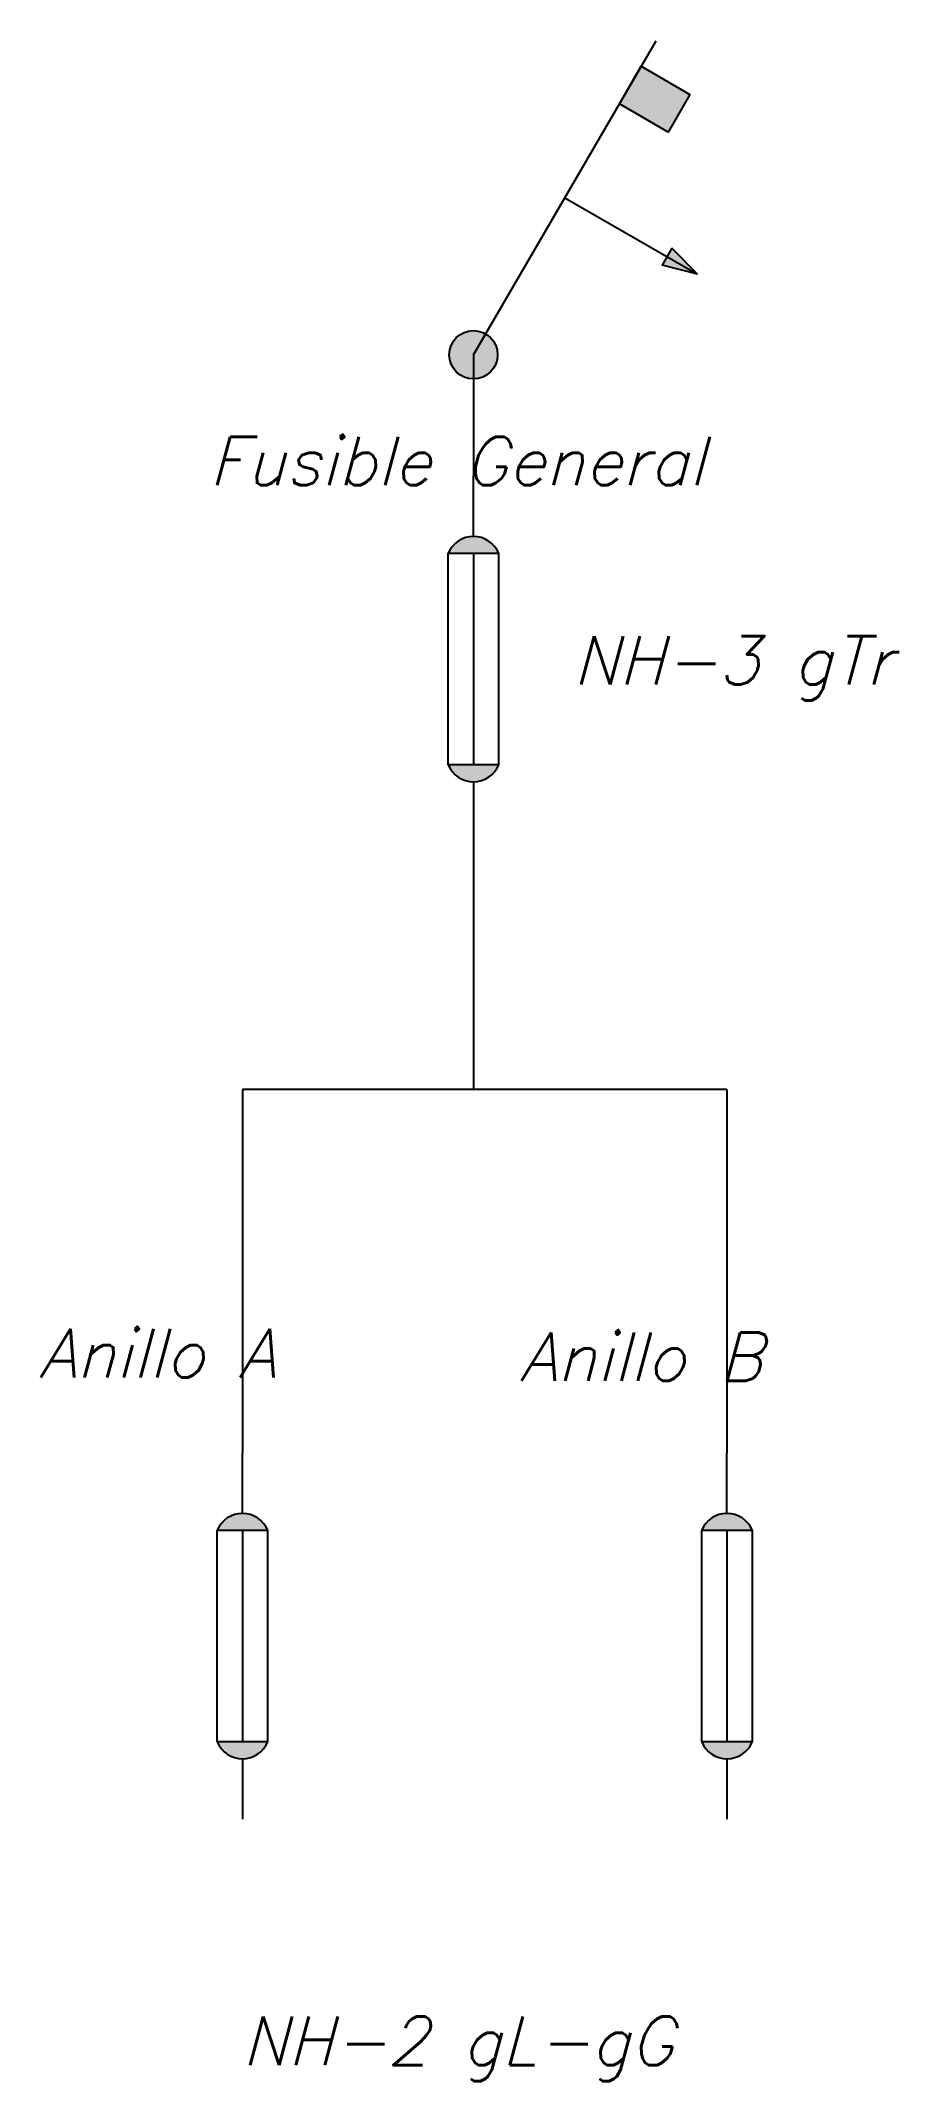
# Model space of a CAD drawing. Header units: millimetres. Extents: x 1875 to 17546, y 2661 to 4631.
# Drawn here: x 2520.2 to 2591.1, y 3029.6 to 3198.1 of the extents above; entities that cross this region are included whole.
import ezdxf

# ---------------------------------------------------------------- set-up
doc = ezdxf.new("R2010")
doc.units = ezdxf.units.MM
doc.styles.add('IRAM', font='ROMANS.SHX', dxfattribs={"oblique": 15, "height": 2.5})

msp = doc.modelspace()

# ---------------------------------------------------------------- texts
at = {"char_height": 4, "attachment_point": 1, "style": 'IRAM'}
for s, width, insert in [('Fusible General ', 50.4157, (2534.11, 3165.38)), ('NH-3 gTr ', 74.5394, (2564.16, 3148.93)), ('Anillo A', 29.4343, (2520.07, 3091.69)), ('Anillo B', 29.4343, (2559.77, 3091.41)), ('NH-2 gL-gG', 74.5394, (2536.84, 3034.89))]:
    msp.add_mtext_dynamic_manual_height_columns(s, width=width, gutter_width=12.5, heights=[0], dxfattribs=dict(at, insert=insert))

# ---------------------------------------------------------------- hatches: boundary and pattern name
h = msp.add_hatch(color=256)
h.dxf.hatch_style = 1
h.paths.add_polyline_path([(2572.03, 3190.55), (2573.83, 3193.65), (2569.81, 3195.99), (2568.01, 3192.89)])
h = msp.add_hatch(color=256)
h.dxf.hatch_style = 1
h.paths.add_polyline_path([(2572.35, 3180.97), (2571.94, 3180.27), (2574.45, 3178.82)])
h.paths.add_polyline_path([(2571.94, 3180.27), (2571.54, 3179.56), (2574.45, 3178.82)])
h = msp.add_hatch(color=256)
h.dxf.hatch_style = 1
h.paths.add_polyline_path([(2557.96, 3172.16, 1), (2553.96, 3172.16, 1)])
h = msp.add_hatch(color=256)
h.dxf.hatch_style = 1
h.paths.add_polyline_path([(2553.88, 3155.76), (2558.04, 3155.76, 0.672313)])
h.paths.add_polyline_path([(2558.04, 3138.29), (2553.88, 3138.29, 0.672313)])
h = msp.add_hatch(color=256)
h.dxf.hatch_style = 1
h.paths.add_polyline_path([(2534.81, 3075.06), (2538.97, 3075.06, 0.672313)])
h.paths.add_polyline_path([(2538.97, 3057.6), (2534.81, 3057.6, 0.672313)])
h = msp.add_hatch(color=256)
h.dxf.hatch_style = 1
h.paths.add_polyline_path([(2574.81, 3075.06), (2578.97, 3075.06, 0.672313)])
h.paths.add_polyline_path([(2578.97, 3057.6), (2574.81, 3057.6, 0.672313)])

# ---------------------------------------------------------------- linework, layer by layer
for p, q in [((2555.96, 3172.16), (2571.04, 3198.09)), ((2563.5, 3185.13), (2574.45, 3178.82)), ((2572.35, 3180.97), (2571.54, 3179.56)), ((2574.45, 3178.82), (2572.35, 3180.97)), ((2574.45, 3178.82), (2571.54, 3179.56)), ((2574.45, 3178.82), (2574.45, 3178.82)), ((2555.96, 3172.16), (2555.96, 3162.16)), ((2555.96, 3157.16), (2555.96, 3162.16)), ((2555.96, 3155.76), (2555.96, 3138.29)), ((2555.96, 3136.9), (2555.96, 3131.9)), ((2536.89, 3076.46), (2536.89, 3081.46)), ((2576.89, 3076.46), (2576.89, 3081.46)), ((2536.89, 3075.06), (2536.89, 3057.6)), ((2576.89, 3075.06), (2576.89, 3057.6)), ((2536.89, 3056.2), (2536.89, 3051.2)), ((2576.89, 3056.2), (2576.89, 3051.2))]:
    msp.add_line(p, q)
at = {"color": 1}
for p, q in [((2555.96, 3131.9), (2555.96, 3111.46)), ((2576.89, 3111.46), (2536.89, 3111.46)), ((2536.89, 3111.46), (2536.89, 3081.46)), ((2576.89, 3111.46), (2576.89, 3081.46))]:
    msp.add_line(p, q, dxfattribs=at)
for points in [[(2569.81, 3195.99), (2573.83, 3193.65), (2572.03, 3190.55), (2568.01, 3192.89)], [(2553.88, 3155.76), (2558.04, 3155.76), (2558.04, 3138.29), (2553.88, 3138.29)], [(2534.81, 3075.06), (2538.97, 3075.06), (2538.97, 3057.6), (2534.81, 3057.6)], [(2574.81, 3075.06), (2578.97, 3075.06), (2578.97, 3057.6), (2574.81, 3057.6)]]:
    msp.add_lwpolyline(points, close=True)
msp.add_circle((2555.96, 3172.16), 2)
for centre, start, end in [((2555.96, 3154.91), 22.1731, 157.8269), ((2555.96, 3139.14), 202.1731, 337.8269), ((2536.89, 3074.21), 22.1731, 157.8269), ((2576.89, 3074.21), 22.1731, 157.8269), ((2536.89, 3058.44), 202.1731, 337.8269), ((2576.89, 3058.44), 202.1731, 337.8269)]:
    msp.add_arc(centre, 2.25, start, end)

msp.set_redraw_order([(e.dxf.handle, doc.entitydb.next_handle()) for e in msp.query("TEXT MTEXT ATTDEF DIMENSION ARC_DIMENSION")])  # texts and dimensions are drawn at this point

doc.saveas('drawing.dxf')
